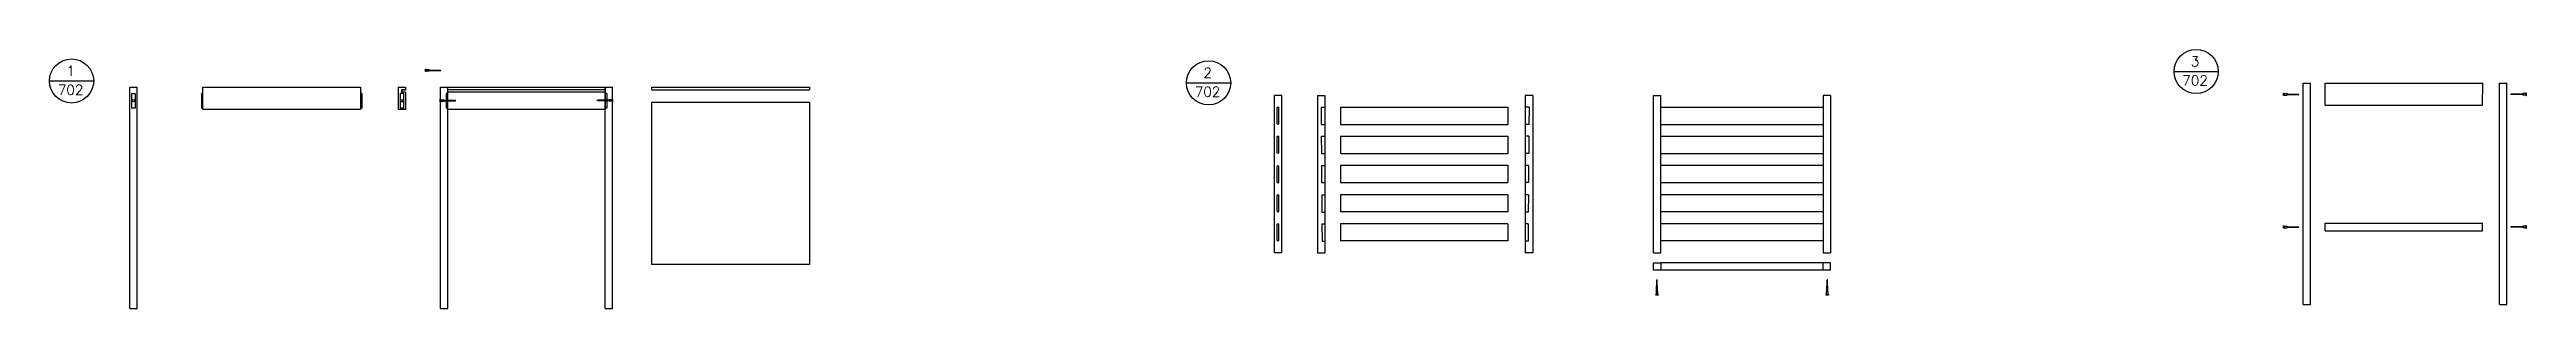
# Model space of a CAD drawing. Header units: millimetres. Extents: x -863 to 1110, y -422 to 583.
# Drawn here: x 131 to 634, y 531 to 583 of the extents above; entities that cross this region are included whole.
import ezdxf
from ezdxf.enums import TextEntityAlignment as Align

# ---------------------------------------------------------------- set-up
doc = ezdxf.new("R2010")
doc.units = ezdxf.units.MM
doc.linetypes.add('ACAD_ISO02W100', pattern=[15, 12, -3])
doc.layers.get('0').update_dxf_attribs({"color": 51})
doc.layers.add('Da nascondere', color=11, linetype='Continuous', plot=False)
doc.layers.add('Linee da tratteggiare', color=9, linetype='ACAD_ISO02W100')
doc.layers.add('Simboli', color=10, linetype='Continuous')
doc.styles.add('E-ROMANS', font='romans.shx', dxfattribs={"width": 0.8})

msp = doc.modelspace()

# ---------------------------------------------------------------- texts
at = {"layer": 'Simboli', "style": 'E-ROMANS'}
for s, p in [('1', (135.07, 579.09)), ('2', (366.09, 578.71)), ('3', (566.74, 581.01)), ('702', (135.07, 575.24)), ('702', (366.09, 574.86)), ('702', (566.74, 577.16))]:
    msp.add_text(s, height=2.02, dxfattribs=at).set_placement(p, align=Align.MIDDLE_CENTER)

# ---------------------------------------------------------------- linework, layer by layer
for p, q in [((207.16, 578.98), (207.16, 579.48)), ((207.16, 579.48), (207.31, 579.48)), ((207.31, 578.98), (207.16, 578.98)), ((207.31, 579.48), (207.31, 578.98)), ((207.31, 579.38), (207.91, 579.38)), ((207.31, 579.08), (207.91, 579.08)), ((207.91, 579.38), (207.91, 579.08)), ((207.91, 579.34), (210.31, 579.28)), ((207.91, 579.13), (210.31, 579.18)), ((210.31, 579.18), (210.31, 579.28)), ((147.08, 530.77), (147.08, 575.77)), ((147.08, 575.77), (148.58, 575.77)), ((147.45, 574.53), (147.45, 571.53)), ((147.45, 574.52), (148.17, 574.52)), ((148.17, 574.53), (148.17, 571.53)), ((148.58, 530.77), (148.58, 575.77)), ((161.96, 574.52), (161.66, 574.52)), ((161.66, 574.52), (161.66, 571.52)), ((161.96, 571.27), (161.96, 575.77)), ((161.96, 575.77), (193.96, 575.77)), ((193.96, 575.77), (193.96, 571.27)), ((194.26, 574.52), (193.96, 574.52)), ((194.26, 574.52), (194.26, 571.52)), ((201.61, 575.77), (203.11, 575.77)), ((201.61, 575.77), (201.61, 571.27)), ((202.74, 574.52), (202.01, 574.52)), ((202.01, 574.52), (202.01, 571.52)), ((202.36, 575.27), (203.11, 575.27)), ((202.36, 574.77), (202.36, 575.27)), ((203.11, 575.27), (202.36, 575.27)), ((203.11, 574.77), (202.36, 574.77)), ((202.74, 574.52), (202.74, 571.52)), ((203.11, 575.77), (203.11, 575.27)), ((203.11, 574.77), (203.11, 571.27)), ((210.2, 530.77), (210.2, 575.77)), ((210.2, 575.77), (211.7, 575.77)), ((211.7, 574.52), (211.4, 574.52)), ((211.4, 574.52), (211.4, 571.52)), ((211.7, 571.27), (211.7, 575.77)), ((211.7, 575.77), (243.7, 575.77)), ((243.7, 575.27), (211.7, 575.27)), ((243.7, 574.77), (211.7, 574.77)), ((243.7, 575.77), (243.7, 571.27)), ((243.7, 530.77), (243.7, 575.77)), ((243.7, 575.77), (245.2, 575.77)), ((244, 574.52), (243.7, 574.52)), ((244, 574.52), (244, 571.52)), ((245.2, 571.27), (245.2, 575.77)), ((253.19, 575.77), (285.19, 575.77)), ((253.19, 575.27), (253.19, 575.77)), ((253.19, 575.27), (285.19, 575.27)), ((285.19, 575.77), (285.19, 575.27)), ((379.67, 542.12), (379.67, 574.11)), ((381.17, 574.11), (379.67, 574.11)), ((381.17, 542.12), (381.17, 574.11)), ((388.41, 574.11), (389.91, 574.11)), ((388.41, 574.11), (388.41, 542.11)), ((389.91, 574.11), (389.91, 542.11)), ((432.15, 574.11), (430.65, 574.11)), ((430.65, 574.11), (430.65, 542.11)), ((432.15, 574.11), (432.15, 542.11)), ((456.66, 542.11), (456.66, 574.11)), ((456.66, 574.11), (458.16, 574.11)), ((458.16, 542.11), (458.16, 574.11)), ((492.66, 574.11), (491.16, 574.11)), ((491.16, 574.11), (491.16, 542.11)), ((492.66, 574.11), (492.66, 542.11)), ((584.69, 574.08), (584.69, 574.58)), ((584.69, 574.58), (584.84, 574.58)), ((584.84, 574.08), (584.69, 574.08)), ((584.84, 574.58), (584.84, 574.08)), ((584.84, 574.48), (585.44, 574.48)), ((584.84, 574.18), (585.44, 574.18)), ((585.44, 574.48), (585.44, 574.18)), ((585.44, 574.44), (587.84, 574.38)), ((585.44, 574.23), (587.84, 574.28)), ((587.84, 574.28), (587.84, 574.38)), ((588.68, 531.6), (588.68, 576.6)), ((590.18, 531.6), (590.18, 576.6)), ((593.16, 576.6), (625.19, 576.6)), ((628.58, 531.59), (628.58, 576.59)), ((630.08, 531.59), (630.08, 576.59)), ((633.31, 574.44), (630.91, 574.38)), ((630.91, 574.28), (630.91, 574.38)), ((633.31, 574.23), (630.91, 574.28)), ((633.91, 574.48), (633.31, 574.48)), ((633.31, 574.48), (633.31, 574.18)), ((633.91, 574.18), (633.31, 574.18)), ((634.06, 574.58), (633.91, 574.58)), ((633.91, 574.58), (633.91, 574.08)), ((633.91, 574.08), (634.06, 574.08)), ((634.06, 574.08), (634.06, 574.58)), ((148.17, 571.53), (147.45, 571.53)), ((161.96, 571.52), (161.66, 571.52)), ((193.96, 571.27), (161.96, 571.27)), ((194.26, 571.52), (193.96, 571.52)), ((203.11, 571.27), (201.61, 571.27)), ((202.74, 571.52), (202.01, 571.52)), ((210.13, 573.32), (210.28, 573.32)), ((210.13, 572.82), (210.13, 573.32)), ((210.28, 572.82), (210.13, 572.82)), ((210.28, 573.32), (210.28, 572.82)), ((210.28, 573.22), (210.88, 573.22)), ((210.28, 572.92), (210.88, 572.92)), ((210.88, 573.22), (210.88, 572.92)), ((210.88, 573.18), (213.28, 573.12)), ((210.88, 572.97), (213.28, 573.02)), ((211.7, 571.52), (211.4, 571.52)), ((211.7, 530.77), (211.7, 571.51)), ((243.7, 571.27), (211.7, 571.27)), ((213.28, 573.02), (213.28, 573.12)), ((244.52, 573.18), (242.12, 573.12)), ((242.12, 573.02), (242.12, 573.12)), ((244.52, 572.97), (242.12, 573.02)), ((244, 571.52), (243.7, 571.52)), ((245.12, 573.22), (244.52, 573.22)), ((244.52, 573.22), (244.52, 572.92)), ((245.12, 572.92), (244.52, 572.92)), ((245.27, 573.32), (245.12, 573.32)), ((245.12, 573.32), (245.12, 572.82)), ((245.12, 572.82), (245.27, 572.82)), ((245.2, 530.77), (245.2, 571.51)), ((245.27, 572.82), (245.27, 573.32)), ((253.18, 572.74), (285.18, 572.74)), ((253.18, 539.74), (253.18, 572.74)), ((285.18, 572.74), (285.18, 539.74)), ((458.16, 571.71), (491.16, 571.71)), ((593.16, 572.1), (625.16, 572.1)), ((393.08, 568.21), (427.08, 568.21)), ((393.08, 565.81), (427.08, 565.81)), ((458.16, 568.21), (491.16, 568.21)), ((458.16, 565.81), (491.16, 565.81)), ((491.16, 568.21), (491.16, 542.11)), ((393.08, 562.31), (427.08, 562.31)), ((393.08, 559.91), (427.08, 559.91)), ((458.16, 562.31), (491.16, 562.31)), ((458.16, 559.91), (491.16, 559.91)), ((393.08, 556.41), (427.08, 556.41)), ((427.08, 553.91), (393.08, 553.91)), ((458.16, 556.41), (491.16, 556.41)), ((491.16, 553.91), (458.16, 553.91)), ((427.08, 550.41), (393.08, 550.41)), ((491.16, 550.41), (458.16, 550.41)), ((427.08, 548.01), (393.08, 548.01)), ((427.08, 544.51), (393.08, 544.51)), ((491.16, 548.01), (458.16, 548.01)), ((491.16, 544.51), (458.16, 544.51)), ((584.69, 547.09), (584.69, 547.59)), ((584.69, 547.59), (584.84, 547.59)), ((584.84, 547.09), (584.69, 547.09)), ((584.84, 547.59), (584.84, 547.09)), ((584.84, 547.49), (585.44, 547.49)), ((584.84, 547.19), (585.44, 547.19)), ((585.44, 547.49), (585.44, 547.19)), ((585.44, 547.45), (587.84, 547.39)), ((585.44, 547.24), (587.84, 547.29)), ((587.84, 547.29), (587.84, 547.39)), ((593.16, 548.1), (625.16, 548.1)), ((593.16, 546.6), (625.16, 546.6)), ((633.32, 547.45), (630.92, 547.4)), ((630.92, 547.3), (630.92, 547.4)), ((633.32, 547.25), (630.92, 547.3)), ((633.92, 547.5), (633.32, 547.5)), ((633.32, 547.5), (633.32, 547.2)), ((633.92, 547.2), (633.32, 547.2)), ((634.07, 547.6), (633.92, 547.6)), ((633.92, 547.6), (633.92, 547.1)), ((633.92, 547.1), (634.07, 547.1)), ((634.07, 547.1), (634.07, 547.6)), ((285.18, 539.74), (253.18, 539.74)), ((381.17, 542.12), (379.67, 542.12)), ((388.41, 542.11), (389.91, 542.11)), ((432.15, 542.11), (430.65, 542.11)), ((456.66, 542.11), (458.16, 542.11)), ((492.66, 538.57), (456.66, 538.57)), ((458.16, 540.07), (458.16, 538.57)), ((491.16, 540.07), (458.16, 540.07)), ((491.16, 542.11), (492.66, 542.11)), ((491.16, 538.57), (491.16, 540.07)), ((457.17, 533.48), (457.17, 533.63)), ((457.17, 533.63), (457.67, 533.63)), ((457.67, 533.48), (457.17, 533.48)), ((457.27, 533.63), (457.27, 534.23)), ((457.27, 534.23), (457.57, 534.23)), ((457.31, 534.23), (457.37, 536.63)), ((457.47, 536.63), (457.37, 536.63)), ((457.52, 534.23), (457.47, 536.63)), ((457.57, 533.63), (457.57, 534.23)), ((457.67, 533.63), (457.67, 533.48)), ((491.77, 533.48), (491.77, 533.63)), ((491.77, 533.63), (492.27, 533.63)), ((492.27, 533.48), (491.77, 533.48)), ((491.87, 533.63), (491.87, 534.23)), ((491.87, 534.23), (492.17, 534.23)), ((491.92, 534.23), (491.97, 536.63)), ((492.07, 536.63), (491.97, 536.63)), ((492.12, 534.23), (492.07, 536.63)), ((492.17, 533.63), (492.17, 534.23)), ((492.27, 533.63), (492.27, 533.48)), ((147.08, 530.77), (148.58, 530.77)), ((210.2, 530.77), (211.7, 530.77)), ((243.7, 530.77), (245.2, 530.77)), ((628.58, 531.59), (630.08, 531.59))]:
    msp.add_line(p, q)
at = {"ltscale": 0.2}
for p, q in [((588.68, 576.6), (590.18, 576.6)), ((593.16, 572.1), (593.16, 576.6)), ((625.16, 572.1), (625.19, 576.6)), ((628.58, 576.59), (630.08, 576.59)), ((393.08, 571.71), (427.08, 571.71)), ((393.08, 571.71), (393.08, 568.21)), ((427.08, 571.71), (427.08, 568.21)), ((393.08, 565.81), (393.08, 562.31)), ((427.08, 565.81), (427.08, 562.31)), ((393.08, 559.91), (393.08, 556.41)), ((427.08, 559.91), (427.08, 556.41)), ((393.08, 553.91), (393.08, 550.41)), ((427.08, 553.91), (427.08, 550.41)), ((393.08, 548.01), (393.08, 544.51)), ((427.08, 548.01), (427.08, 544.51)), ((593.16, 546.6), (593.16, 548.1)), ((625.16, 546.6), (625.16, 548.1)), ((456.66, 538.57), (456.66, 540.07)), ((456.66, 540.07), (458.16, 540.07)), ((492.66, 540.07), (491.16, 540.07)), ((492.66, 538.57), (492.66, 540.07)), ((588.68, 531.6), (590.18, 531.6))]:
    msp.add_line(p, q, dxfattribs=at)
for centre in [(147.8, 573.06), (202.38, 573)]:
    msp.add_circle(centre, 0.25)
at = {"layer": 'Da nascondere'}
for points in [[(380.23, 571.65, -0.464036), (380.6, 571.65, 1.33829)], [(380.23, 568.31, 0.401748), (380.6, 568.31, 1.804147)], [(380.23, 565.75, -0.464036), (380.6, 565.75, 1.33829)], [(380.23, 562.41, 0.401748), (380.6, 562.41, 1.804147)], [(380.23, 559.74, -0.464036), (380.6, 559.74, 1.33829)], [(380.23, 556.4, 0.401748), (380.6, 556.4, 1.804147)], [(380.23, 553.83, -0.464036), (380.6, 553.83, 1.33829)], [(380.23, 550.49, 0.401748), (380.6, 550.49, 1.804147)], [(380.23, 547.93, -0.464036), (380.6, 547.93, 1.33829)], [(380.23, 544.59, 0.401748), (380.6, 544.59, 1.804147)]]:
    msp.add_lwpolyline(points, format="xyb", dxfattribs=at)
for points in [[(380.23, 568.31), (380.23, 571.65)], [(380.6, 568.31), (380.6, 571.65)], [(380.23, 562.41), (380.23, 565.75)], [(380.6, 562.41), (380.6, 565.75)], [(380.23, 556.4), (380.23, 559.75)], [(380.6, 556.4), (380.6, 559.75)], [(380.23, 550.49), (380.23, 553.83)], [(380.6, 550.49), (380.6, 553.83)], [(380.23, 544.59), (380.23, 547.93)], [(380.6, 544.59), (380.6, 547.93)]]:
    msp.add_lwpolyline(points, dxfattribs=at)
at = {"layer": 'Linee da tratteggiare'}
for p, q in [((389.16, 571.71), (389.91, 571.71)), ((431.4, 571.71), (430.65, 571.71)), ((389.18, 568.21), (389.91, 568.21)), ((389.2, 565.81), (389.91, 565.81)), ((431.37, 568.21), (430.65, 568.21)), ((431.36, 565.81), (430.65, 565.81)), ((389.22, 562.31), (389.91, 562.31)), ((389.24, 559.89), (389.91, 559.89)), ((431.33, 562.31), (430.65, 562.31)), ((431.32, 559.89), (430.65, 559.89)), ((389.26, 556.39), (389.91, 556.39)), ((389.28, 553.89), (389.91, 553.89)), ((431.29, 556.39), (430.65, 556.39)), ((431.28, 553.89), (430.65, 553.89)), ((389.3, 550.38), (389.91, 550.38)), ((431.25, 550.38), (430.65, 550.38)), ((389.32, 547.99), (389.91, 547.99)), ((389.34, 544.49), (389.91, 544.49)), ((431.24, 547.99), (430.65, 547.99)), ((431.21, 544.49), (430.65, 544.49))]:
    msp.add_line(p, q, dxfattribs=at)
for points in [[(389.16, 571.71), (389.18, 568.21)], [(431.4, 571.71), (431.37, 568.21)], [(389.2, 565.81), (389.22, 562.31)], [(431.36, 565.81), (431.33, 562.31)], [(389.24, 559.89), (389.26, 556.39)], [(431.32, 559.89), (431.29, 556.39)], [(389.28, 553.89), (389.3, 550.38)], [(431.28, 553.89), (431.25, 550.38)], [(389.32, 547.99), (389.34, 544.49)], [(431.24, 547.99), (431.21, 544.49)]]:
    msp.add_lwpolyline(points, dxfattribs=at)
at = {"layer": 'Simboli'}
for p, q in [((562.46, 578.97), (571.44, 578.97)), ((130.79, 577.05), (139.77, 577.05)), ((361.81, 576.66), (370.79, 576.66))]:
    msp.add_line(p, q, dxfattribs=at)
for centre in [(135.28, 577.05), (366.3, 576.66), (566.95, 578.97)]:
    msp.add_circle(centre, 4.49, dxfattribs=at)

msp.set_redraw_order([(e.dxf.handle, doc.entitydb.next_handle()) for e in msp.query("TEXT MTEXT ATTDEF DIMENSION ARC_DIMENSION")])  # texts and dimensions are drawn at this point

doc.saveas('drawing.dxf')
